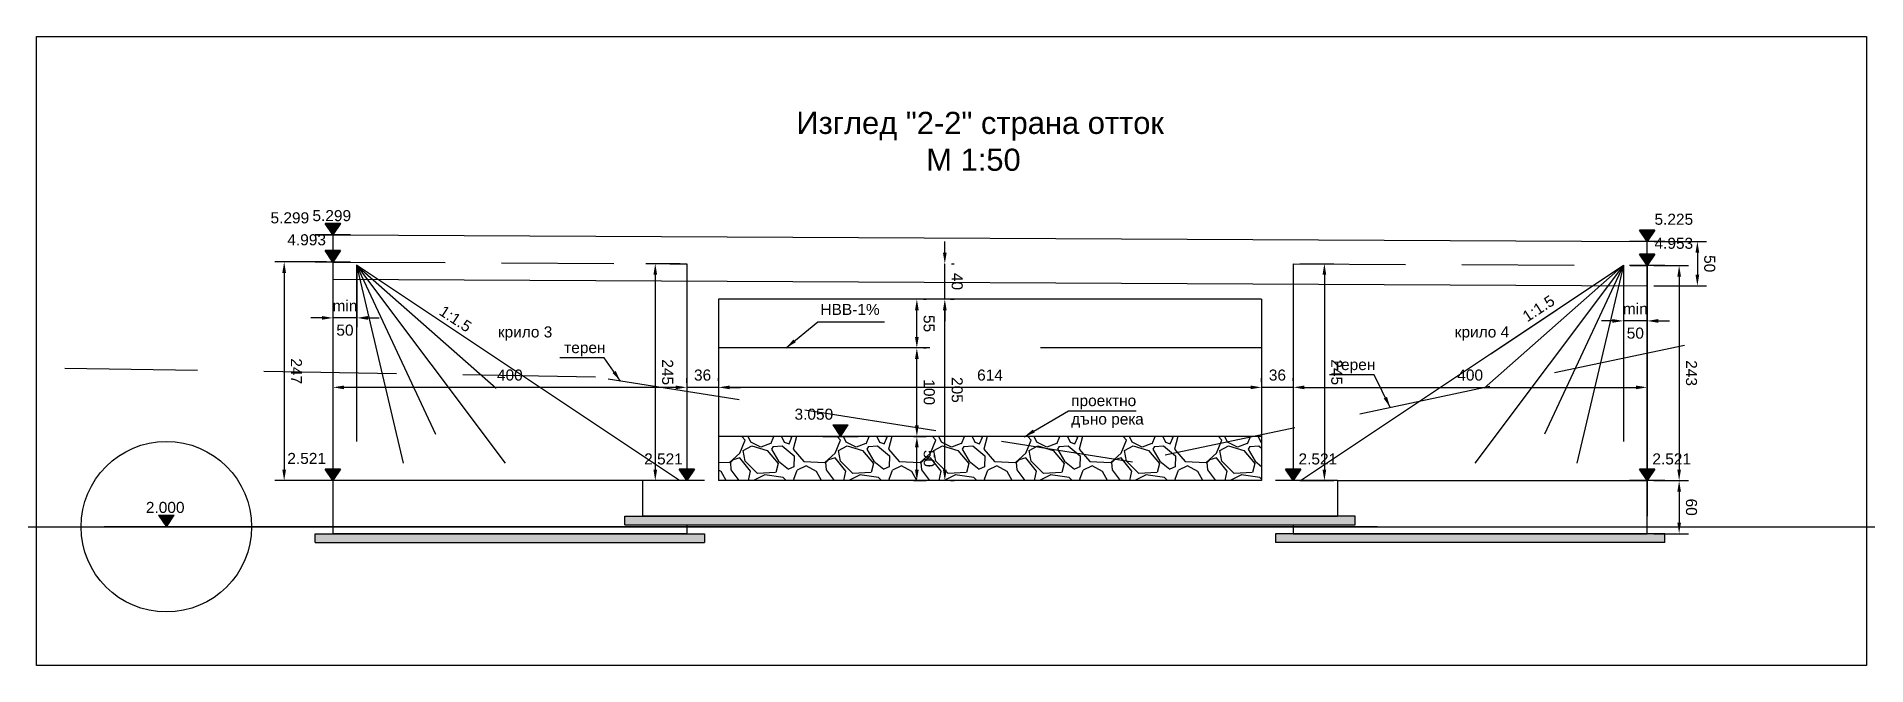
# Model space of a CAD drawing. Header units: millimetres. Extents: x -951 to 4668, y 43 to 754.
# Drawn here: x 221 to 2290, y 43 to 754 of the extents above; entities that cross this region are included whole.
import ezdxf
from ezdxf.enums import TextEntityAlignment as Align

# ---------------------------------------------------------------- set-up
doc = ezdxf.new("R2010")
doc.units = ezdxf.units.MM
doc.linetypes.add('DASHED', pattern=[0.75, 0.5, -0.25])
doc.linetypes.add('HIDDEN', pattern=[9.525, 6.35, -3.175])
for name, color, linetype in [('br_dimension', 1, 'Continuous'), ('br_hatch', 9, 'Continuous'), ('br_hatch_dark', 8, 'Continuous'), ('br_view_yellow', 2, 'Continuous'), ('Kustendilska voda', 12, 'Continuous')]:
    doc.layers.add(name, color=color, linetype=linetype)
doc.layers.add('br_text', color=2, linetype='Continuous', lineweight=35)
doc.styles.add('1-10 cm', font='arial.ttf', dxfattribs={"height": 2.5})
doc.styles.add('MM 1 to 100', font='arial.ttf', dxfattribs={"height": 25})
doc.styles.add('MM 1 to 150', font='arial.ttf', dxfattribs={"height": 37.5})
doc.styles.add('MM_ARIAL', font='arial.ttf')
doc.dimstyles.new('MM DIM 1 to 50', dxfattribs={"dimscale": 5, "dimtxt": 2.5, "dimasz": 2.5, "dimexe": 2.1, "dimexo": 1.5, "dimgap": 1.5, "dimtad": 1, "dimdec": 0, "dimdsep": 46, "dimtxsty": 'MM_ARIAL', "dimcen": 3, "dimclrd": 1, "dimclre": 1, "dimclrt": 7, "dimaunit": 2, "dimadec": 1, "dimazin": 0, "dimtp": 100, "dimtm": 3, "dimtfac": 1, "dimtdec": 0, "dimtix": 1, "dimtmove": 2, "dimatfit": 3, "dimfxl": 0, "dimtolj": 1, "dimtzin": 0, "dimarcsym": 0})

msp = doc.modelspace()

# ---------------------------------------------------------------- texts
at = {"layer": 'br_text', "char_height": 12.5, "width": 95.507, "attachment_point": 3, "rotation": 0, "style": 'MM 1 to 150'}
for s, insert in [('крило 3', (804.4, 426.5)), ('крило 4', (1886.1, 426.5))]:
    msp.add_mtext(s, dxfattribs=dict(at, insert=insert))
at = {"layer": 'br_view_yellow'}
for s, insert, char_height, width, attachment_point, rotation, style in [('\\pi193.1;Изглед "2-2" страна отток\\P\\pi339.95;М 1:50', (887.2, 669.1), 25, 782.421, 1, 360, 'MM 1 to 150'), ('1:1.5', (1899.6, 441.4), 12.5, 89.836, 1, 33.1649, 'MM 1 to 100'), ('1:1.5', (714.7, 429.7), 12.5, 89.836, 3, 326.8351, 'MM 1 to 100'), ('HBB-1%', (1107.5, 451.9), 12.5, 89.836, 1, 0, 'MM 1 to 100'), ('терен', (864.6, 408.8), 12.5, 89.836, 3, 0, 'MM 1 to 100'), ('терен', (1734.8, 389.6), 12.5, 89.836, 3, 0, 'MM 1 to 100'), ('проектно дъно река', (1390.9, 348.9), 12.5, 89.836, 1, 0, 'MM 1 to 100')]:
    msp.add_mtext(s, dxfattribs=dict(at, insert=insert, char_height=char_height, width=width, attachment_point=attachment_point, rotation=rotation, style=style))

# ---------------------------------------------------------------- blocks, each defined once
blk = doc.blocks.new('*D1367')
at = {"layer": 'br_hatch', "color": 1, "lineweight": -2, "transparency": 16777216}
for p, q in [((1212.8, 302.1), (1227, 302.1)), ((1216.5, 264.6), (1216.5, 289.6)), ((1212.8, 252.1), (1227, 252.1))]:
    blk.add_line(p, q, dxfattribs=at)
at = {"layer": 'br_hatch', "color": 1, "transparency": 16777216}
for points in [[(1218.6, 289.6), (1214.4, 289.6), (1216.5, 302.1)], [(1218.6, 264.6), (1214.4, 264.6), (1216.5, 252.1)]]:
    blk.add_solid(points, dxfattribs=at)
at = {"layer": 'br_hatch', "color": 7, "transparency": 16777216, "insert": (1230.4, 277.1), "char_height": 12.5, "attachment_point": 5, "rotation": 270, "style": 'MM_ARIAL'}
blk.add_mtext('\\A1;50', dxfattribs=at)
blk = doc.blocks.new('*D1368')
at = {"layer": 'br_hatch', "color": 1, "lineweight": -2, "transparency": 16777216}
for p, q in [((1224, 402.1), (1227, 402.1)), ((1216.5, 314.6), (1216.5, 389.6)), ((1212.8, 302.1), (1227, 302.1))]:
    blk.add_line(p, q, dxfattribs=at)
at = {"layer": 'br_hatch', "color": 1, "transparency": 16777216}
for points in [[(1218.6, 389.6), (1214.4, 389.6), (1216.5, 402.1)], [(1218.6, 314.6), (1214.4, 314.6), (1216.5, 302.1)]]:
    blk.add_solid(points, dxfattribs=at)
at = {"layer": 'br_hatch', "color": 7, "transparency": 16777216, "insert": (1230.4, 352.1), "char_height": 12.5, "attachment_point": 5, "rotation": 270, "style": 'MM_ARIAL'}
blk.add_mtext('\\A1;100', dxfattribs=at)
blk = doc.blocks.new('*D1369')
at = {"layer": 'br_hatch', "color": 1, "lineweight": -2, "transparency": 16777216}
for p, q in [((1254.7, 457.3), (1258.6, 457.3)), ((1248.1, 264.6), (1248.1, 444.8)), ((1254.7, 252.1), (1258.6, 252.1))]:
    blk.add_line(p, q, dxfattribs=at)
at = {"layer": 'br_hatch', "color": 1, "transparency": 16777216}
for points in [[(1250.2, 444.8), (1246, 444.8), (1248.1, 457.3)], [(1250.2, 264.6), (1246, 264.6), (1248.1, 252.1)]]:
    blk.add_solid(points, dxfattribs=at)
at = {"layer": 'br_hatch', "color": 7, "transparency": 16777216, "insert": (1262, 354.7), "char_height": 12.5, "attachment_point": 5, "rotation": 270, "style": 'MM_ARIAL'}
blk.add_mtext('\\A1;205', dxfattribs=at)
blk = doc.blocks.new('*D1370')
at = {"layer": 'br_hatch', "color": 1, "lineweight": -2, "transparency": 16777216}
for p, q in [((1606.2, 375.6), (1606.2, 347.1)), ((1642, 375.6), (1642, 347.1)), ((1593.7, 357.6), (1581.2, 357.6)), ((1642, 357.6), (1606.2, 357.6)), ((1654.5, 357.6), (1667, 357.6))]:
    blk.add_line(p, q, dxfattribs=at)
at = {"layer": 'br_hatch', "color": 1, "transparency": 16777216}
for points in [[(1593.7, 359.6), (1593.7, 355.5), (1606.2, 357.6)], [(1654.5, 359.6), (1654.5, 355.5), (1642, 357.6)]]:
    blk.add_solid(points, dxfattribs=at)
at = {"layer": 'br_hatch', "color": 7, "transparency": 16777216, "insert": (1624.1, 371.4), "char_height": 12.5, "attachment_point": 5, "style": 'MM_ARIAL'}
blk.add_mtext('\\A1;36', dxfattribs=at)
blk = doc.blocks.new('*D1379')
at = {"layer": 'br_hatch', "color": 1, "lineweight": -2, "transparency": 16777216}
for p, q in [((992.3, 365.1), (992.3, 368.1)), ((1593.7, 357.6), (1004.8, 357.6)), ((1606.2, 363.5), (1606.2, 368.1))]:
    blk.add_line(p, q, dxfattribs=at)
at = {"layer": 'br_hatch', "color": 1, "transparency": 16777216}
for points in [[(1004.8, 359.6), (1004.8, 355.5), (992.3, 357.6)], [(1593.7, 359.6), (1593.7, 355.5), (1606.2, 357.6)]]:
    blk.add_solid(points, dxfattribs=at)
at = {"layer": 'br_hatch', "color": 7, "transparency": 16777216, "insert": (1299.2, 371.4), "char_height": 12.5, "attachment_point": 5, "style": 'MM_ARIAL'}
blk.add_mtext('\\A1;614', dxfattribs=at)
blk = doc.blocks.new('*D1380')
at = {"layer": 'br_hatch', "color": 1, "lineweight": -2, "transparency": 16777216}
for p, q in [((943.9, 357.6), (931.4, 357.6)), ((956.4, 362.7), (956.4, 368.1)), ((992.3, 357.6), (956.4, 357.6)), ((992.3, 365.1), (992.3, 368.1)), ((1004.8, 357.6), (1017.3, 357.6))]:
    blk.add_line(p, q, dxfattribs=at)
at = {"layer": 'br_hatch', "color": 1, "transparency": 16777216}
for points in [[(943.9, 359.6), (943.9, 355.5), (956.4, 357.6)], [(1004.8, 359.6), (1004.8, 355.5), (992.3, 357.6)]]:
    blk.add_solid(points, dxfattribs=at)
at = {"layer": 'br_hatch', "color": 7, "transparency": 16777216, "insert": (974.3, 371.4), "char_height": 12.5, "attachment_point": 5, "style": 'MM_ARIAL'}
blk.add_mtext('\\A1;36', dxfattribs=at)
blk = doc.blocks.new('*U227')
at = {"ltscale": 0.5}
blk.add_hatch(color=256, dxfattribs=at).paths.add_polyline_path([(-26.2, 39), (0, 0), (26.2, 39)])
for p, q in [((-60, 0), (0, 0)), ((-26.2, 39), (26.2, 39)), ((-26.2, 39), (0, 0)), ((0, 0), (26.2, 39)), ((0, 0), (60, 0))]:
    blk.add_line(p, q, dxfattribs=at)
at = {"color": 7, "ltscale": 0.5, "style": '1-10 cm'}
blk.add_attdef('1', text='', height=37.5, dxfattribs=at).set_placement((-90.4, 56.7), align=Align.CENTER)
blk = doc.blocks.new('*D1381')
at = {"layer": 'br_dimension', "color": 1, "lineweight": -2, "transparency": 16777216}
for p, q in [((549.1, 499.5), (490.8, 499.5)), ((501.3, 487), (501.3, 264.6)), ((548.9, 252.1), (490.8, 252.1))]:
    blk.add_line(p, q, dxfattribs=at)
at = {"layer": 'br_dimension', "color": 1, "transparency": 16777216}
for points in [[(503.4, 487), (499.2, 487), (501.3, 499.5)], [(503.4, 264.6), (499.2, 264.6), (501.3, 252.1)]]:
    blk.add_solid(points, dxfattribs=at)
at = {"layer": 'br_dimension', "color": 7, "transparency": 16777216, "insert": (515.1, 375.8), "char_height": 12.5, "attachment_point": 5, "rotation": 270, "style": 'MM_ARIAL'}
blk.add_mtext('\\A1;247', dxfattribs=at)
blk = doc.blocks.new('*U1384')
at = {"ltscale": 0.5}
blk.add_hatch(color=256, dxfattribs=at).paths.add_polyline_path([(-26.2, 39), (0, 0), (26.2, 39)])
for p, q in [((-60, 0), (0, 0)), ((-26.2, 39), (26.2, 39)), ((-26.2, 39), (0, 0)), ((0, 0), (26.2, 39)), ((0, 0), (60, 0))]:
    blk.add_line(p, q, dxfattribs=at)
at = {"color": 7, "ltscale": 0.5, "style": '1-10 cm'}
blk.add_attdef('1', text='', height=37.5, dxfattribs=at).set_placement((146.1, 39.3), align=Align.CENTER)
blk = doc.blocks.new('*U1157')
at = {"ltscale": 0.5}
blk.add_hatch(color=256, dxfattribs=at).paths.add_polyline_path([(-26.2, 39), (0, 0), (26.2, 39)])
for p, q in [((-60, 0), (0, 0)), ((-26.2, 39), (26.2, 39)), ((-26.2, 39), (0, 0)), ((0, 0), (26.2, 39)), ((0, 0), (60, 0))]:
    blk.add_line(p, q, dxfattribs=at)
at = {"color": 7, "ltscale": 0.5, "style": '1-10 cm'}
blk.add_attdef('1', text='', height=37.5, dxfattribs=at).set_placement((89.3, 56.7), align=Align.CENTER)
blk = doc.blocks.new('*U1160')
at = {"ltscale": 0.5}
blk.add_hatch(color=256, dxfattribs=at).paths.add_polyline_path([(-26.2, 39), (0, 0), (26.2, 39)])
for p, q in [((-60, 0), (0, 0)), ((-26.2, 39), (26.2, 39)), ((-26.2, 39), (0, 0)), ((0, 0), (26.2, 39)), ((0, 0), (60, 0))]:
    blk.add_line(p, q, dxfattribs=at)
at = {"color": 7, "ltscale": 0.5, "style": '1-10 cm'}
blk.add_attdef('1', text='', height=37.5, dxfattribs=at).set_placement((-83.3, 54.8), align=Align.CENTER)
blk = doc.blocks.new('*D1371')
at = {"layer": 'br_dimension', "color": 1, "lineweight": -2, "transparency": 16777216}
for p, q in [((2015.3, 487.5), (2015.3, 422.2)), ((2042.2, 486.9), (2042.2, 422.2)), ((2002.8, 432.7), (1990.3, 432.7)), ((2042.2, 432.7), (2015.3, 432.7)), ((2054.7, 432.7), (2067.2, 432.7))]:
    blk.add_line(p, q, dxfattribs=at)
at = {"layer": 'br_dimension', "color": 1, "transparency": 16777216}
for points in [[(2002.8, 434.8), (2002.8, 430.6), (2015.3, 432.7)], [(2054.7, 434.8), (2054.7, 430.6), (2042.2, 432.7)]]:
    blk.add_solid(points, dxfattribs=at)
at = {"layer": 'br_dimension', "color": 7, "transparency": 16777216, "char_height": 12.5, "attachment_point": 5, "style": 'MM_ARIAL'}
for s, insert in [('\\A1;min', (2028.7, 446.4)), ('\\A1;50', (2028.7, 418.8))]:
    blk.add_mtext(s, dxfattribs=dict(at, insert=insert))
blk = doc.blocks.new('*D1372')
at = {"layer": 'br_dimension', "color": 1, "lineweight": -2, "transparency": 16777216}
for p, q in [((556.4, 491.7), (556.4, 425.6)), ((583.6, 491.7), (583.6, 425.6)), ((543.9, 436.1), (531.4, 436.1)), ((583.6, 436.1), (556.4, 436.1)), ((596.1, 436.1), (608.6, 436.1))]:
    blk.add_line(p, q, dxfattribs=at)
at = {"layer": 'br_dimension', "color": 1, "transparency": 16777216}
for points in [[(543.9, 438.2), (543.9, 434), (556.4, 436.1)], [(596.1, 438.2), (596.1, 434), (583.6, 436.1)]]:
    blk.add_solid(points, dxfattribs=at)
at = {"layer": 'br_dimension', "color": 7, "transparency": 16777216, "char_height": 12.5, "attachment_point": 5, "style": 'MM_ARIAL'}
for s, insert in [('\\A1;min', (570, 449.8)), ('\\A1;50', (570, 422.2))]:
    blk.add_mtext(s, dxfattribs=dict(at, insert=insert))
blk = doc.blocks.new('*D1373')
at = {"layer": 'br_dimension', "color": 1, "lineweight": -2, "transparency": 16777216}
for p, q in [((2049.8, 522.4), (2109.3, 522.4)), ((2098.8, 509.9), (2098.8, 484.9)), ((2049.5, 472.4), (2109.3, 472.4))]:
    blk.add_line(p, q, dxfattribs=at)
at = {"layer": 'br_dimension', "color": 1, "transparency": 16777216}
for points in [[(2100.9, 509.9), (2096.7, 509.9), (2098.8, 522.4)], [(2100.9, 484.9), (2096.7, 484.9), (2098.8, 472.4)]]:
    blk.add_solid(points, dxfattribs=at)
at = {"layer": 'br_dimension', "color": 7, "transparency": 16777216, "insert": (2112.7, 497.4), "char_height": 12.5, "attachment_point": 5, "rotation": 270, "style": 'MM_ARIAL'}
blk.add_mtext('\\A1;50', dxfattribs=at)
blk = doc.blocks.new('*U1164')
at = {"ltscale": 0.5}
blk.add_hatch(color=256, dxfattribs=at).paths.add_polyline_path([(-26.2, 39), (0, 0), (26.2, 39)])
for p, q in [((-60, 0), (0, 0)), ((-26.2, 39), (26.2, 39)), ((-26.2, 39), (0, 0)), ((0, 0), (26.2, 39)), ((0, 0), (60, 0))]:
    blk.add_line(p, q, dxfattribs=at)
at = {"color": 7, "ltscale": 0.5, "style": '1-10 cm'}
blk.add_attdef('1', text='', height=37.5, dxfattribs=at).set_placement((79.1, 54.8), align=Align.CENTER)
blk = doc.blocks.new('*D1374')
at = {"layer": 'br_dimension', "color": 1, "lineweight": -2, "transparency": 16777216}
for p, q in [((948.9, 497.3), (910.3, 497.3)), ((920.8, 484.8), (920.8, 264.6)), ((948.9, 252.1), (910.3, 252.1))]:
    blk.add_line(p, q, dxfattribs=at)
at = {"layer": 'br_dimension', "color": 1, "transparency": 16777216}
for points in [[(922.9, 484.8), (918.7, 484.8), (920.8, 497.3)], [(922.9, 264.6), (918.7, 264.6), (920.8, 252.1)]]:
    blk.add_solid(points, dxfattribs=at)
at = {"layer": 'br_dimension', "color": 7, "transparency": 16777216, "insert": (934.7, 374.7), "char_height": 12.5, "attachment_point": 5, "rotation": 270, "style": 'MM_ARIAL'}
blk.add_mtext('\\A1;245', dxfattribs=at)
blk = doc.blocks.new('*D1375')
at = {"layer": 'br_dimension', "color": 1, "lineweight": -2, "transparency": 16777216}
for p, q in [((1649.5, 497.3), (1687.7, 497.3)), ((1677.2, 484.8), (1677.2, 264.6)), ((1649.6, 252.1), (1687.7, 252.1))]:
    blk.add_line(p, q, dxfattribs=at)
at = {"layer": 'br_dimension', "color": 1, "transparency": 16777216}
for points in [[(1679.3, 484.8), (1675.1, 484.8), (1677.2, 497.3)], [(1679.3, 264.6), (1675.1, 264.6), (1677.2, 252.1)]]:
    blk.add_solid(points, dxfattribs=at)
at = {"layer": 'br_dimension', "color": 7, "transparency": 16777216, "insert": (1691.1, 374.7), "char_height": 12.5, "attachment_point": 5, "rotation": 270, "style": 'MM_ARIAL'}
blk.add_mtext('\\A1;245', dxfattribs=at)
blk = doc.blocks.new('*D1382')
at = {"layer": 'br_dimension', "color": 1, "lineweight": -2, "transparency": 16777216}
for p, q in [((2049.5, 495.3), (2088.7, 495.3)), ((2078.2, 482.8), (2078.2, 264.6)), ((2049.5, 252.1), (2088.7, 252.1))]:
    blk.add_line(p, q, dxfattribs=at)
at = {"layer": 'br_dimension', "color": 1, "transparency": 16777216}
for points in [[(2080.3, 482.8), (2076.2, 482.8), (2078.2, 495.3)], [(2080.3, 264.6), (2076.2, 264.6), (2078.2, 252.1)]]:
    blk.add_solid(points, dxfattribs=at)
at = {"layer": 'br_dimension', "color": 7, "transparency": 16777216, "insert": (2092.1, 373.7), "char_height": 12.5, "attachment_point": 5, "rotation": 270, "style": 'MM_ARIAL'}
blk.add_mtext('\\A1;243', dxfattribs=at)
blk = doc.blocks.new('*D1364')
at = {"layer": 'br_hatch', "color": 1, "lineweight": -2, "transparency": 16777216}
for p, q in [((1224, 457.3), (1227, 457.3)), ((1216.5, 414.6), (1216.5, 444.8)), ((1209, 402.1), (1206, 402.1))]:
    blk.add_line(p, q, dxfattribs=at)
at = {"layer": 'br_hatch', "color": 1, "transparency": 16777216}
for points in [[(1218.6, 444.8), (1214.4, 444.8), (1216.5, 457.3)], [(1218.6, 414.6), (1214.4, 414.6), (1216.5, 402.1)]]:
    blk.add_solid(points, dxfattribs=at)
at = {"layer": 'br_hatch', "color": 7, "transparency": 16777216, "insert": (1230.3, 429.7), "char_height": 12.5, "attachment_point": 5, "rotation": 270, "style": 'MM_ARIAL'}
blk.add_mtext('\\A1;55', dxfattribs=at)
blk = doc.blocks.new('*D1365')
at = {"layer": 'br_hatch', "color": 1, "lineweight": -2, "transparency": 16777216}
for p, q in [((1248.1, 509.8), (1248.1, 522.3)), ((1248.1, 457.3), (1248.1, 497.3)), ((1255.6, 497.3), (1258.6, 497.3)), ((1254.7, 457.3), (1258.6, 457.3)), ((1248.1, 444.8), (1248.1, 432.3))]:
    blk.add_line(p, q, dxfattribs=at)
at = {"layer": 'br_hatch', "color": 1, "transparency": 16777216}
for points in [[(1250.2, 509.8), (1246, 509.8), (1248.1, 497.3)], [(1250.2, 444.8), (1246, 444.8), (1248.1, 457.3)]]:
    blk.add_solid(points, dxfattribs=at)
at = {"layer": 'br_hatch', "color": 7, "transparency": 16777216, "insert": (1262, 477.3), "char_height": 12.5, "attachment_point": 5, "rotation": 270, "style": 'MM_ARIAL'}
blk.add_mtext('\\A1;40', dxfattribs=at)
blk = doc.blocks.new('*D1366')
at = {"layer": 'br_dimension', "color": 1, "lineweight": -2, "transparency": 16777216}
for p, q in [((2049.5, 252.1), (2088.7, 252.1)), ((2078.2, 239.6), (2078.2, 204.6)), ((2049.5, 192.1), (2088.7, 192.1))]:
    blk.add_line(p, q, dxfattribs=at)
at = {"layer": 'br_dimension', "color": 1, "transparency": 16777216}
for points in [[(2080.3, 239.6), (2076.2, 239.6), (2078.2, 252.1)], [(2080.3, 204.6), (2076.2, 204.6), (2078.2, 192.1)]]:
    blk.add_solid(points, dxfattribs=at)
at = {"layer": 'br_dimension', "color": 7, "transparency": 16777216, "insert": (2092.1, 222.1), "char_height": 12.5, "attachment_point": 5, "rotation": 270, "style": 'MM_ARIAL'}
blk.add_mtext('\\A1;60', dxfattribs=at)
blk = doc.blocks.new('*D1376')
at = {"layer": 'br_hatch', "color": 1, "lineweight": -2, "transparency": 16777216}
for p, q in [((943.9, 357.6), (568.9, 357.6)), ((556.4, 350.1), (556.4, 347.1)), ((956.4, 350.1), (956.4, 347.1))]:
    blk.add_line(p, q, dxfattribs=at)
at = {"layer": 'br_hatch', "color": 1, "transparency": 16777216}
for points in [[(568.9, 359.6), (568.9, 355.5), (556.4, 357.6)], [(943.9, 359.6), (943.9, 355.5), (956.4, 357.6)]]:
    blk.add_solid(points, dxfattribs=at)
at = {"layer": 'br_hatch', "color": 7, "transparency": 16777216, "insert": (756.4, 371.4), "char_height": 12.5, "attachment_point": 5, "style": 'MM_ARIAL'}
blk.add_mtext('\\A1;400', dxfattribs=at)
blk = doc.blocks.new('*D1377')
at = {"layer": 'br_hatch', "color": 1, "lineweight": -2, "transparency": 16777216}
for p, q in [((1642, 365.1), (1642, 368.1)), ((1654.5, 357.6), (2029.5, 357.6)), ((2042, 361.2), (2042, 368.1))]:
    blk.add_line(p, q, dxfattribs=at)
at = {"layer": 'br_hatch', "color": 1, "transparency": 16777216}
for points in [[(1654.5, 359.6), (1654.5, 355.5), (1642, 357.6)], [(2029.5, 359.6), (2029.5, 355.5), (2042, 357.6)]]:
    blk.add_solid(points, dxfattribs=at)
at = {"layer": 'br_hatch', "color": 7, "transparency": 16777216, "insert": (1842, 371.4), "char_height": 12.5, "attachment_point": 5, "style": 'MM_ARIAL'}
blk.add_mtext('\\A1;400', dxfattribs=at)
blk = doc.blocks.new('*U1383')
at = {"ltscale": 0.5}
blk.add_hatch(color=256, dxfattribs=at).paths.add_polyline_path([(-8.8, 13), (0, 0), (8.8, 13)])
for p, q in [((-20, 0), (0, 0)), ((-8.8, 13), (8.8, 13)), ((-8.8, 13), (0, 0)), ((0, 0), (8.8, 13)), ((0, 0), (20, 0))]:
    blk.add_line(p, q, dxfattribs=at)
blk.add_point((0, 0), dxfattribs=at)
at = {"ltscale": 0.5, "style": '1-10 cm'}
blk.add_attdef('1', text='', height=12.5, dxfattribs=at).set_placement((-1.3, 15.6), align=Align.CENTER)
blk = doc.blocks.new('*U1378')
at = {"ltscale": 0.5}
blk.add_hatch(color=256, dxfattribs=at).paths.add_polyline_path([(-8.8, 13), (0, 0), (8.8, 13)])
for p, q in [((-20, 0), (0, 0)), ((-8.8, 13), (8.8, 13)), ((-8.8, 13), (0, 0)), ((0, 0), (8.8, 13)), ((0, 0), (20, 0))]:
    blk.add_line(p, q, dxfattribs=at)
blk.add_point((0, 0), dxfattribs=at)
at = {"ltscale": 0.5, "style": '1-10 cm'}
blk.add_attdef('1', text='', height=12.5, dxfattribs=at).set_placement((-1.3, 15.6), align=Align.CENTER)

# ---------------------------------------------------------------- dimensions: what is measured, and where the dimension line sits
at = {"layer": 'br_dimension'}
for base, p1, p2, picture, middle in [((2098.8, 472.4), (2042.3, 522.4), (2042, 472.4), '*D1373', (2112.7, 497.4)), ((501.3, 252.1), (556.6, 499.5), (556.4, 252.1), '*D1381', (515.1, 375.8)), ((920.8, 252.1), (956.4, 497.3), (956.4, 252.1), '*D1374', (934.7, 374.7)), ((1677.2, 252.1), (1642, 497.3), (1642.1, 252.1), '*D1375', (1691.1, 374.7)), ((2078.2, 252.1), (2042, 495.3), (2042, 252.1), '*D1382', (2092.1, 373.7)), ((2078.2, 192.1), (2042, 252.1), (2042, 192.1), '*D1366', (2092.1, 222.1))]:
    dim = msp.add_linear_dim(base=base, p1=p1, p2=p2, angle=90, dimstyle='MM DIM 1 to 50', dxfattribs=at)
    dim.commit()
    dim.dimension.update_dxf_attribs({"geometry": picture, "text_midpoint": middle})
for base, p1, p2, picture, middle in [((556.4, 436.1), (583.6, 499.2), (556.4, 499.2), '*D1372', (570, 436.1)), ((2015.3, 432.7), (2042.2, 494.4), (2015.3, 495), '*D1371', (2028.7, 432.7))]:
    dim = msp.add_linear_dim(base=base, p1=p1, p2=p2, angle=180, text='min\\X50', dimstyle='MM DIM 1 to 50', dxfattribs=at)
    dim.commit()
    dim.dimension.update_dxf_attribs({"geometry": picture, "text_midpoint": middle})
at = {"layer": 'br_hatch'}
for base, p1, p2, angle, picture, middle in [((1248.1, 497.3), (1247.2, 457.3), (1248.1, 497.3), 90, '*D1365', (1262, 477.3)), ((1216.5, 457.3), (1216.5, 402.1), (1216.5, 457.3), 90, '*D1364', (1230.3, 429.7)), ((1248.1, 457.3), (1247.2, 252.1), (1247.2, 457.3), 90, '*D1369', (1262, 354.7)), ((1216.5, 402.1), (1205.3, 302.1), (1216.5, 402.1), 90, '*D1368', (1230.4, 352.1)), ((956.4, 357.6), (992.3, 357.6), (956.4, 355.2), 180, '*D1380', (974.3, 371.4)), ((992.3, 357.6), (1606.2, 356), (992.3, 357.6), 180, '*D1379', (1299.2, 371.4)), ((1606.2, 357.6), (1642, 383.1), (1606.2, 383.1), 180, '*D1370', (1624.1, 371.4)), ((1216.5, 302.1), (1205.3, 252.1), (1205.3, 302.1), 90, '*D1367', (1230.4, 277.1))]:
    dim = msp.add_linear_dim(base=base, p1=p1, p2=p2, angle=angle, dimstyle='MM DIM 1 to 50', dxfattribs=at)
    dim.commit()
    dim.dimension.update_dxf_attribs({"geometry": picture, "text_midpoint": middle})
for base, p1, p2, picture, middle in [((556.4, 357.6), (956.4, 357.6), (556.4, 357.6), '*D1376', (756.4, 371.4)), ((2042, 357.6), (1642, 357.6), (2042, 353.7), '*D1377', (1842, 371.4))]:
    dim = msp.add_linear_dim(base=base, p1=p1, p2=p2, dimstyle='MM DIM 1 to 50', dxfattribs=at)
    dim.commit()
    dim.dimension.update_dxf_attribs({"geometry": picture, "text_midpoint": middle})

# ---------------------------------------------------------------- hatches: boundary and pattern name
at = {"layer": 'br_hatch'}
h = msp.add_hatch(dxfattribs=at)
h.set_pattern_fill('GRAVEL', color=256, scale=3, angle=135, style=0)
h.set_pattern_definition([(3.0127875, (-8603342.788, -4524519.4446), (915.9861243555, 53.8815366175), [10.2516432, -1014.9145092]), (319.969740997, (-8603332.5504, -4524518.9058), (-700.459980228, 592.6969006996), [17.5921416, -1741.6214668]), (267.510447097, (-8603319.08, -4524530.221), (53.8815363474, 1131.5122712727), [12.4044456, -1228.0416838]), (42.273688997, (-8603284.596, -4524537.7643), (-1131.5122714121, -1023.7491976279), [16.0201356, -1585.9931228]), (67.833654177, (-8603272.742, -4524526.988), (-377.1707570979, -915.9861243437), [15.709011, -1555.19423236]), (132.273688997, (-8603266.815, -4524512.44), (1023.7491976279, -1131.5122714121), [16.0201356, -1585.9931228]), (172.694240467, (-8603277.5912, -4524500.586), (1239.2753447089, -161.6446101687), [21.1858098, -2097.3934594]), (207.255328367, (-8603298.605, -4524497.892), (-1562.5645651748, -808.2230506859), [20.0015856, -1980.15769806]), (256.429565617, (-8603316.386, -4524507.052), (-269.4076835888, -1131.512271265), [16.07439, -1591.36637096]), (310.2363583, (-8603320.1577, -4524522.6775), (-538.815367131, 646.578440828), [18.3513984, -899.2181085]), (357.397437797, (-8603308.3037, -4524536.6867), (1239.2753447068, -53.88153674395), [23.7323376, -2349.50317537]), (273.81407483, (-8603337.4, -4524483.883), (53.881536643, -700.4599774497), [8.1001362, -801.91697473]), (306.469234397, (-8603336.861, -4524491.965), (-592.696904092, 808.223050822), [15.4104594, -1525.6391699]), (360, (-8603327.7, -4524504.36), (53.88153673, 53.88153672), [10.7762802, -96.98679325]), (338.19859051, (-8603330.395, -4524514.595), (-377.170757065, 161.644610224), [5.8032396, -574.51867107]), (66.80140949, (-8603325.007, -4524516.75), (-107.763073448, -215.526146908), [8.2069686, -402.1425897]), (165.96375653, (-8603321.774, -4524509.207), (-269.407683627, 53.88153675), [13.3295898, -430.9889446]), (296.56505118, (-8603334.706, -4524505.974), (-53.881536727, 161.64461018), [9.6386142, -231.3269435]), (151.38954033, (-8603293.7557, -4524548.002), (-700.4599774249, 377.1707571193), [13.50264, -1336.7648002]), (205.34617594, (-8603305.6096, -4524541.536), (808.2230509274, 377.1707570185), [11.3279682, -1121.46647035]), (68.19859051, (-8603345.482, -4524516.75), (-161.644610224, -377.170757066), [11.606403, -568.71550767]), (118.610459667, (-8603341.1715, -4524505.974), (377.1707570995, -700.4599774355), [13.50264, -1336.7648002]), (114.44395478, (-8603260.349, -4524514.595), (161.644610161, -377.170757093), [13.021056, -638.0320294]), (69.7751406, (-8603265.7373, -4524502.7413), (-323.2892199343, -862.1045877817), [10.9101636, -1080.1078014]), (201.80140949, (-8603292.139, -4524462.33), (-377.170757083, -161.644610184), [11.606403, -568.71550767]), (152.354024637, (-8603302.9156, -4524466.6407), (915.9861243566, -484.9338305235), [12.7734822, -1264.5712794]), (204.44395478, (-8603265.737, -4524488.732), (377.170757094, 161.644610158), [6.510528, -644.5425574]), (236.30993247, (-8603288.906, -4524465.563), (-161.644610192, -269.407683624), [3.885438, -384.65984894]), (300.96375653, (-8603291.062, -4524468.796), (-107.763073442, 215.52614691), [15.709011, -298.4716377]), (321.009005957, (-8603282.9794, -4524482.2663), (-592.6969039921, 484.9338305358), [14.55801, -1441.2409459]), (78.69006753, (-8603316.925, -4524504.358), (-53.881536723, -161.64461018), [10.9897164, -263.7532908]), (128.157226587, (-8603314.7695, -4524493.5814), (-808.2230508996, 1023.7491977992), [19.1867028, -1899.48027195]), (195.9453959, (-8603326.6234, -4524478.4946), (592.696904001, 161.644610141), [7.8452472, -776.68176954]), (225, (-8603334.17, -4524480.65), (-5e-09, -107.76307345), [4.572, -71.628]), (255.25643716, (-8603283.518, -4524484.9604), (161.6446102497, 592.6969039713), [10.5860088, -1048.0182232]), (183.0127875, (-8603286.2123, -4524495.198), (-915.9861243556, -53.8815366143), [20.5032864, -1004.662866]), (135, (-8603306.69, -4524496.276), (-107.76307345, 5e-09), [19.812, -56.388]), (100.3048465, (-8603320.6965, -4524482.2663), (-161.64461063, 915.9861242695), [12.0482868, -1192.7795017]), (29.0546041, (-8603322.852, -4524470.412), (269.407683637, 161.644610171), [11.0948724, -543.64950116]), (342.645975357, (-8603313.153, -4524465.0242), (1562.5645650084, -484.9338307235), [18.064353, -1788.3739327]), (310.426078737, (-8603295.911, -4524470.4124), (646.57844068, -754.3415142015), [19.1108838, -1891.9753937])])
h.paths.add_polyline_path([(1606.2, 302.1), (1606.2, 252.1), (992.3, 252.1), (992.3, 302.1)])
h = msp.add_hatch(color=256, dxfattribs=at)
h.dxf.hatch_style = 1
h.paths.add_polyline_path([(1712, 202.1), (1712, 212.1), (964.2, 212.1), (886.4, 212.1), (886.4, 202.1)])
h = msp.add_hatch(color=256, dxfattribs=at)
h.dxf.hatch_style = 1
h.paths.add_polyline_path([(536.4, 192.1), (536.4, 182.1), (976.4, 182.1), (976.4, 192.1), (614.2, 192.1)])
h = msp.add_hatch(color=256, dxfattribs=at)
h.dxf.hatch_style = 1
h.paths.add_polyline_path([(2062, 192.1), (2062, 182.1), (1622, 182.1), (1622, 192.1), (1984.2, 192.1)])

# ---------------------------------------------------------------- linework, layer by layer
msp.add_line((0, 200), (4667.7, 200))
at = {"layer": 'br_dimension', "linetype": 'HIDDEN', "ltscale": 20}
for p, q in [((556.4, 499.3), (956.4, 497.3)), ((956.4, 497.3), (956.4, 476.8)), ((1642, 497.3), (1642, 473.4)), ((1642, 497.3), (2042, 495.3))]:
    msp.add_line(p, q, dxfattribs=at)
at = {"layer": 'br_dimension'}
for p, q in [((1865.3, 395.6), (2015.3, 495.6)), ((1606.2, 302.1), (992.3, 302.1)), ((556.4, 252.1), (556.4, 200)), ((886.4, 202.1), (886.4, 212.1)), ((886.4, 212.1), (886.4, 212.1)), ((1712, 212.1), (1692, 212.1)), ((1712, 202.1), (1712, 212.1)), ((1737.1, 200), (297.9, 200)), ((536.4, 182.1), (536.4, 192.1)), ((536.4, 192.1), (536.4, 192.1)), ((886.4, 202.1), (1712, 202.1)), ((956.4, 192.1), (976.4, 192.1)), ((976.4, 192.1), (976.4, 182.1)), ((1642, 192.1), (1622, 192.1)), ((1622, 192.1), (1622, 182.1)), ((2062, 182.1), (2062, 192.1)), ((2062, 192.1), (2062, 192.1)), ((536.4, 182.1), (976.4, 182.1)), ((2062, 182.1), (1622, 182.1))]:
    msp.add_line(p, q, dxfattribs=at)
msp.add_lwpolyline([(221.4, 754.2), (2289.9, 754.2), (2289.9, 43.2), (221.4, 43.2)], close=True, dxfattribs=at)
msp.add_circle((368.1, 200), 96.4, dxfattribs=at)
at = {"layer": 'br_hatch'}
for p, q in [((948.2, 252.1), (583.2, 495.6)), ((583.2, 495.6), (740.8, 356.6)), ((583.2, 495.6), (751.2, 271.7)), ((583.2, 495.6), (672.5, 304.5)), ((583.2, 495.6), (635.8, 271.7)), ((583.2, 495), (583.2, 296.4)), ((1650.2, 252.1), (2015.3, 495.6)), ((2015.3, 495.6), (1847.2, 271.7)), ((2015.3, 495.6), (1857.7, 356.6)), ((2015.3, 495.6), (1926, 304.5)), ((2015.3, 495.6), (1962.7, 271.7)), ((2015.3, 495), (2015.3, 296.4))]:
    msp.add_line(p, q, dxfattribs=at)
at = {"layer": 'br_hatch_dark', "linetype": 'DASHED', "ltscale": 300}
msp.add_lwpolyline([(2084.2, 404.9), (1460.2, 273.1), (853.2, 369.1), (-950.8, 399.1)], dxfattribs=at)
at = {"layer": 'br_view_yellow'}
for p, q in [((556.4, 529.9), (2042, 522.4)), ((556.4, 529.9), (556.4, 192.1)), ((2042, 192.1), (2042, 522.4)), ((556.4, 479.9), (2042, 472.4)), ((956.4, 476.8), (956.4, 252.1)), ((2042, 495.3), (2042, 212.1)), ((992.3, 457.3), (992.3, 252.1)), ((1606.2, 457.3), (992.3, 457.3)), ((1606.2, 457.3), (1606.2, 252.1)), ((1642, 473.4), (1642, 252.1)), ((906.7, 252.1), (556.4, 252.1)), ((906.4, 252.1), (906.4, 212.1)), ((956.4, 252.1), (906.4, 252.1)), ((906.4, 252.1), (906.4, 212.1)), ((1606.2, 252.1), (992.3, 252.1)), ((1692, 252.1), (1642, 252.1)), ((1692, 252.1), (1692, 212.1)), ((1692, 252.1), (2042, 252.1)), ((1692, 252.1), (1692, 212.1)), ((886.4, 212.1), (1692, 212.1)), ((1692, 212.1), (906.4, 212.1)), ((536.4, 192.1), (976.4, 192.1)), ((956.4, 192.1), (556.4, 192.1)), ((956.4, 202.1), (956.4, 192.1)), ((2062, 192.1), (1622, 192.1)), ((1642, 202.1), (1642, 192.1)), ((1642, 192.1), (2042, 192.1))]:
    msp.add_line(p, q, dxfattribs=at)
at = {"layer": 'Kustendilska voda', "color": 1, "linetype": 'DASHED', "ltscale": 500}
msp.add_line((1606.2, 402.1), (992.3, 402.1), dxfattribs=at)

# ---------------------------------------------------------------- block references
at = {"ltscale": 0.5}
for name, p, values in [('*U1378', (556.4, 529.9), {'1': '5.299'}), ('*U1383', (368.1, 200), {'1': '2.000'})]:
    msp.add_blockref(name, p, dxfattribs=at).add_auto_attribs(values)
at = {"layer": 'br_dimension', "ltscale": 0.5}
ref = msp.add_blockref('*U1384', (556.4, 529.9), dxfattribs=dict(at, xscale=-0.3333334997296819, yscale=0.333333499729682, zscale=0.333333499729682, rotation=359.9999690012949))
ref.add_attrib('1', '5.299', dxfattribs={"layer": '0', "color": 7, "ltscale": 0.5, "height": 12.5, "rotation": 360, "style": '1-10 cm'}).set_placement((507.7, 543), align=Align.CENTER)
ref = msp.add_blockref('*U227', (2042, 522.4), dxfattribs=dict(at, xscale=-0.3333334997296819, yscale=0.333333499729682, zscale=0.333333499729682, rotation=359.9999690012949))
ref.add_attrib('1', '5.225', dxfattribs={"layer": '0', "color": 7, "ltscale": 0.5, "height": 12.5, "rotation": 360, "style": '1-10 cm'}).set_placement((2072.2, 541.4), align=Align.CENTER)
ref = msp.add_blockref('*U1157', (556.4, 499.3), dxfattribs=dict(at, xscale=-0.3333334997296819, yscale=0.333333499729682, zscale=0.333333499729682, rotation=359.9999690012949))
ref.add_attrib('1', '4.993', dxfattribs={"layer": '0', "color": 7, "ltscale": 0.5, "height": 12.5, "rotation": 360, "style": '1-10 cm'}).set_placement((526.7, 518.2), align=Align.CENTER)
ref = msp.add_blockref('*U227', (2042, 495.3), dxfattribs=dict(at, xscale=-0.3333334997296819, yscale=0.333333499729682, zscale=0.333333499729682, rotation=359.9999690012949))
ref.add_attrib('1', '4.953', dxfattribs={"layer": '0', "color": 7, "ltscale": 0.5, "height": 12.5, "rotation": 360, "style": '1-10 cm'}).set_placement((2072.2, 514.2), align=Align.CENTER)
at = {"layer": 'br_dimension', "ltscale": 0.5, "xscale": 0.3333334997296818, "yscale": 0.3333334997296818, "zscale": 0.3333334997296818, "rotation": 3.103825310707483e-05}
msp.add_blockref('*U227', (1130.2, 302.1), dxfattribs=at).add_auto_attribs({'1': '3.050'})
at = {"layer": 'br_dimension', "ltscale": 0.5}
ref = msp.add_blockref('*U1157', (556.4, 252.1), dxfattribs=dict(at, xscale=-0.3333334997296819, yscale=0.333333499729682, zscale=0.333333499729682, rotation=359.9999690012949))
ref.add_attrib('1', '2.521', dxfattribs={"layer": '0', "color": 7, "ltscale": 0.5, "height": 12.5, "rotation": 360, "style": '1-10 cm'}).set_placement((526.7, 271), align=Align.CENTER)
ref = msp.add_blockref('*U1164', (956.4, 252.1), dxfattribs=dict(at, xscale=-0.3333334997296819, yscale=0.333333499729682, zscale=0.333333499729682, rotation=359.9999690012949))
ref.add_attrib('1', '2.521', dxfattribs={"layer": '0', "color": 7, "ltscale": 0.5, "height": 12.5, "rotation": 360, "style": '1-10 cm'}).set_placement((930.1, 270.4), align=Align.CENTER)
ref = msp.add_blockref('*U1160', (1642, 252.1), dxfattribs=dict(at, xscale=-0.3333334997296819, yscale=0.333333499729682, zscale=0.333333499729682, rotation=359.9999690012949))
ref.add_attrib('1', '2.521', dxfattribs={"layer": '0', "color": 7, "ltscale": 0.5, "height": 12.5, "rotation": 360, "style": '1-10 cm'}).set_placement((1669.8, 270.4), align=Align.CENTER)
ref = msp.add_blockref('*U1160', (2042, 252.1), dxfattribs=dict(at, xscale=-0.3333334997296819, yscale=0.333333499729682, zscale=0.333333499729682, rotation=359.9999690012949))
ref.add_attrib('1', '2.521', dxfattribs={"layer": '0', "color": 7, "ltscale": 0.5, "height": 12.5, "rotation": 360, "style": '1-10 cm'}).set_placement((2069.8, 270.4), align=Align.CENTER)

msp.set_redraw_order([(e.dxf.handle, doc.entitydb.next_handle()) for e in msp.query("TEXT MTEXT ATTDEF DIMENSION ARC_DIMENSION")])  # texts and dimensions are drawn at this point

# ---------------------------------------------------------------- leaders
at = {"layer": 'br_dimension', "color": 1}
for points in [[(1068.6, 402.1), (1104.5, 431.8), (1180, 431.8)], [(881.5, 364.6), (863.2, 390.9), (812.8, 390.9)], [(1751.7, 334.7), (1733.4, 371.7), (1683, 371.7)], [(1338, 301.8), (1387.8, 331.1), (1464.3, 331.1)]]:
    msp.add_leader(points, dimstyle='MM DIM 1 to 50', dxfattribs=at)

doc.saveas('drawing.dxf')
